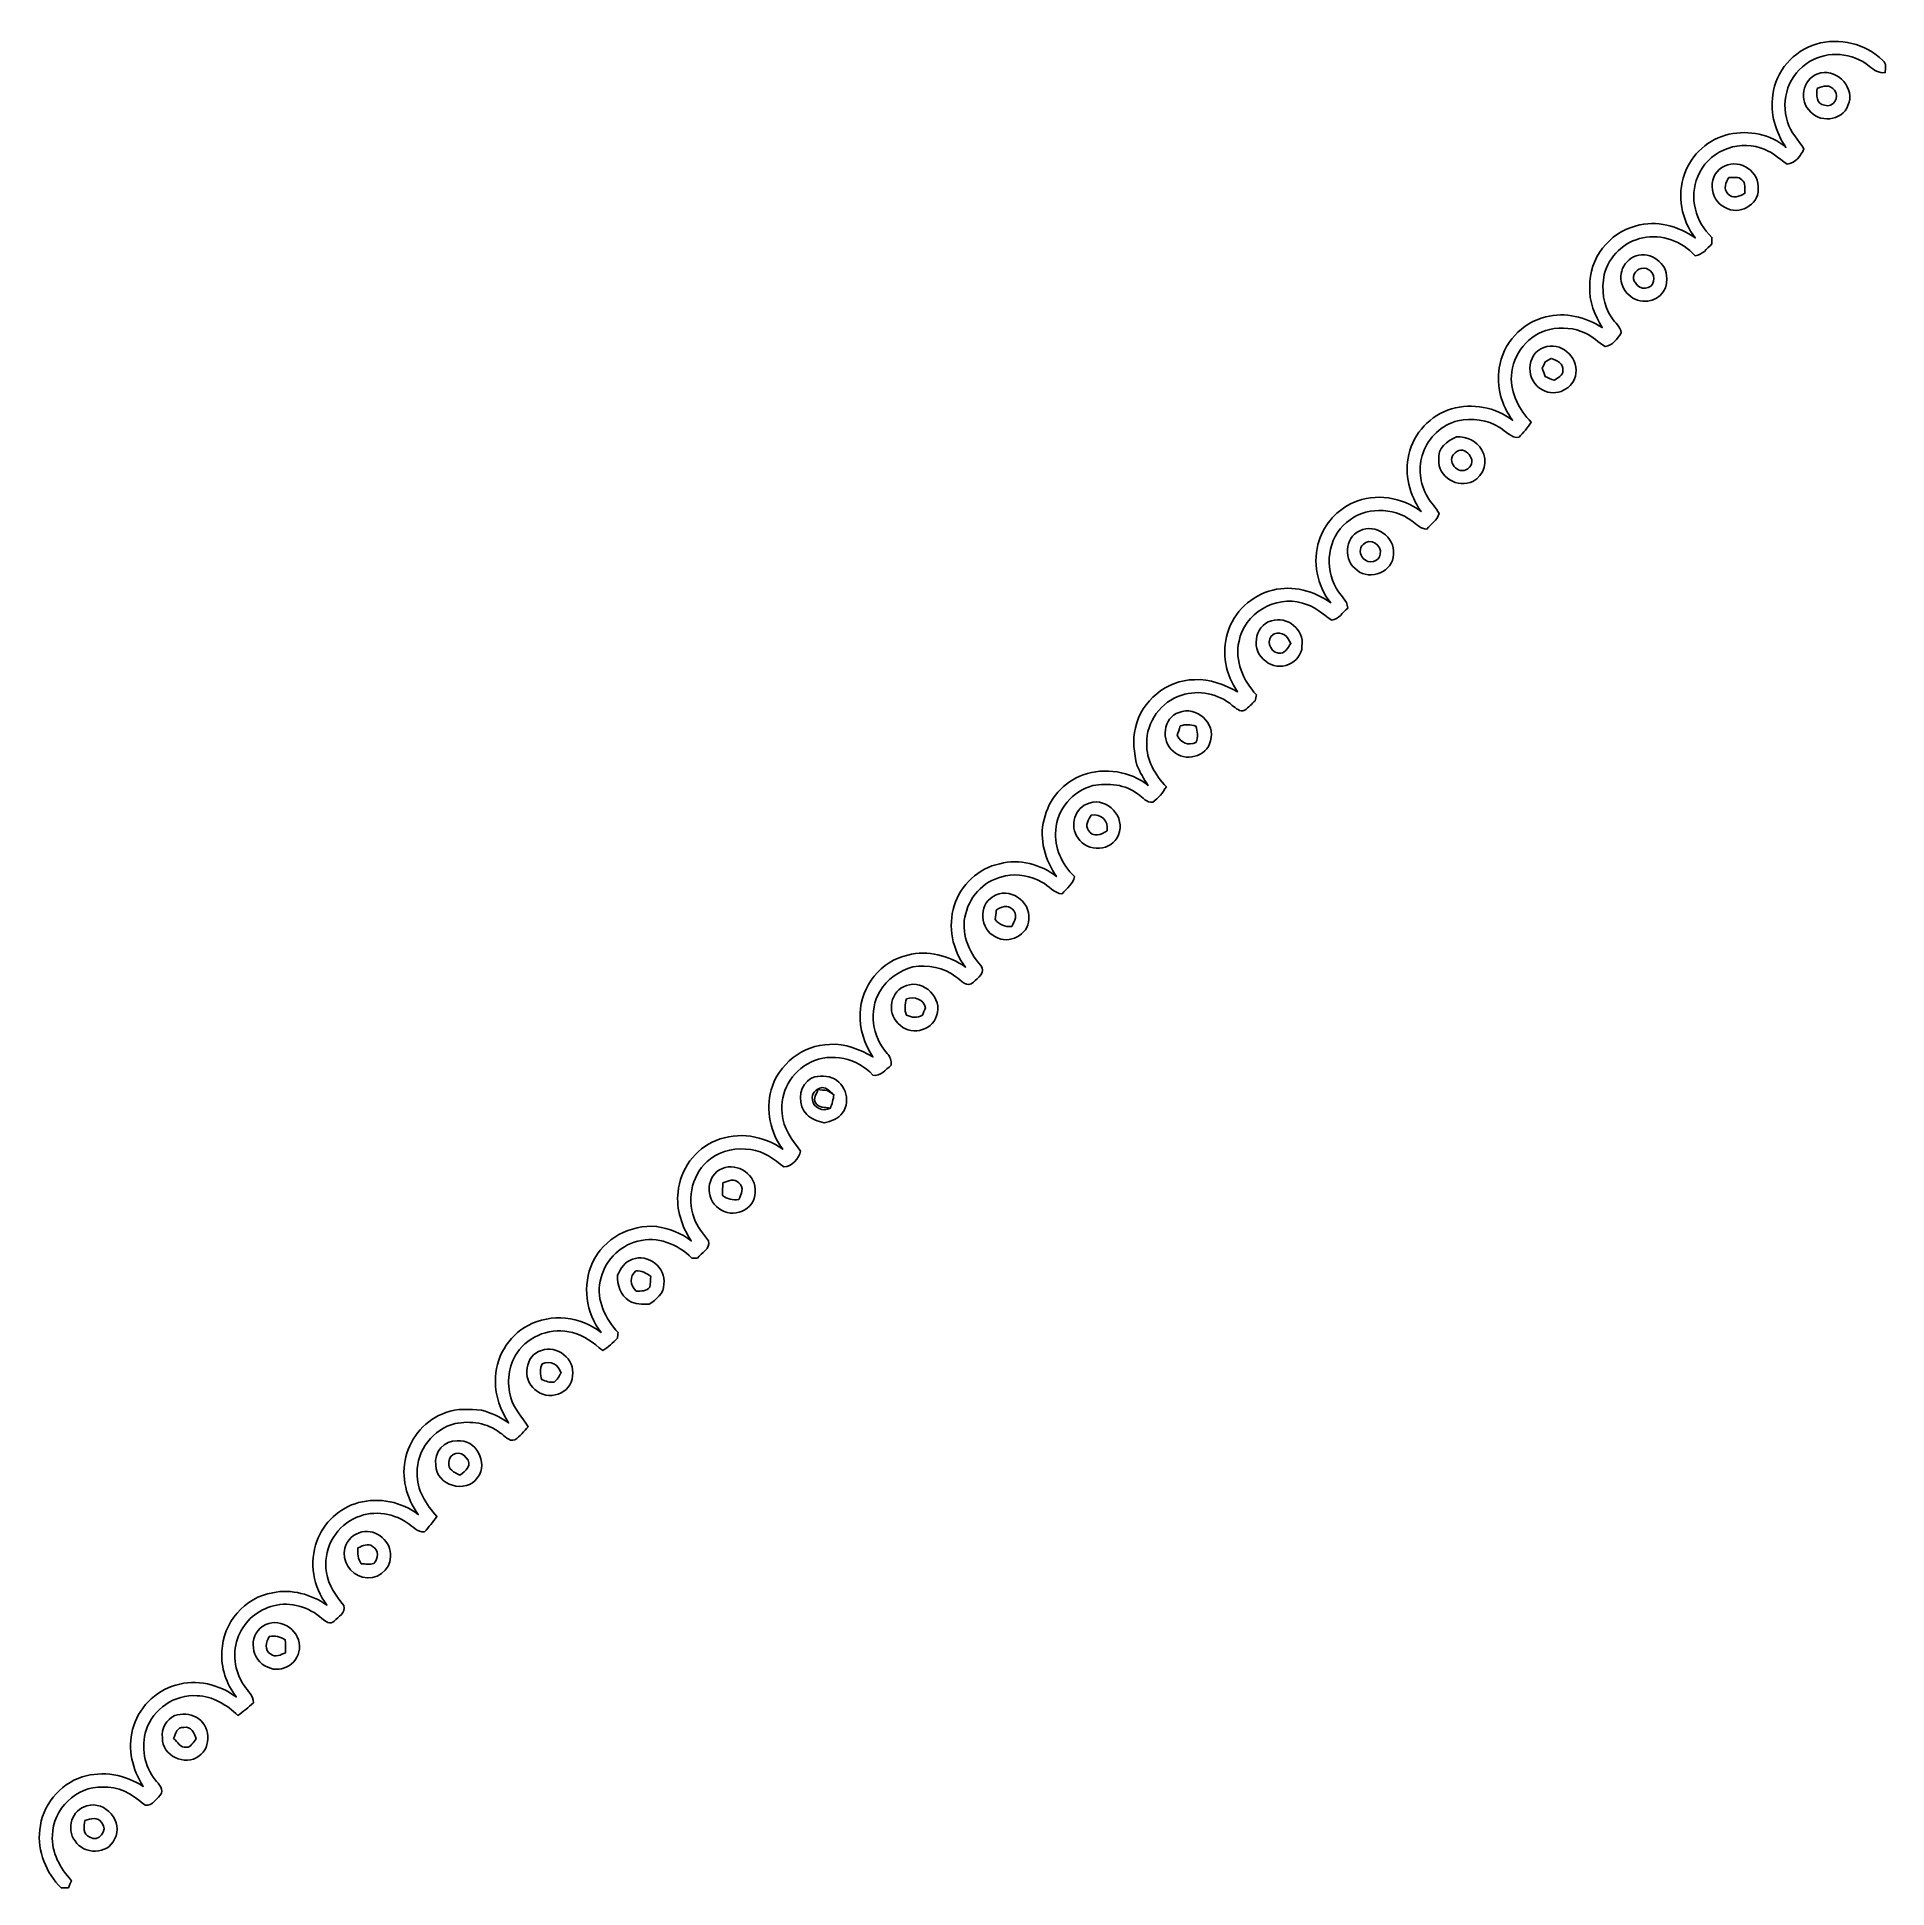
# Model space of a CAD drawing. Header units: centimetres. Extents: x -11.9 to 12.3, y -12.2 to 11.9.
import ezdxf

# ---------------------------------------------------------------- set-up
doc = ezdxf.new("R2010")
doc.units = ezdxf.units.CM
doc.header["$MEASUREMENT"] = 0
doc.layers.add('Camada 1', color=7, linetype='Continuous')

msp = doc.modelspace()

# ---------------------------------------------------------------- linework, layer by layer
at = {"layer": 'Camada 1', "color": 156}
for points, knots in [([(11.32769, 11.84557), (11.62861, 11.93905), (11.97256, 11.85015), (12.19799, 11.63143), (12.19799, 11.63143), (12.25055, 11.5958), (12.2248, 11.5263), (12.22798, 11.47445), (12.22798, 11.47445), (12.14508, 11.46492), (12.07805, 11.50619), (12.01949, 11.55946), (12.01949, 11.55946), (11.80324, 11.73479), (11.47726, 11.76408), (11.23843, 11.61768), (11.23843, 11.61768), (10.9735, 11.46457), (10.85108, 11.11743), (10.95409, 10.83027), (10.95409, 10.83027), (10.99007, 10.69445), (11.0952, 10.59568), (11.16576, 10.47891), (11.16576, 10.47891), (11.13048, 10.39354), (11.04759, 10.2817), (10.94739, 10.28099), (10.94739, 10.28099), (10.83522, 10.35861), (10.73291, 10.45738), (10.59638, 10.49055), (10.59638, 10.49055), (10.28381, 10.60132), (9.90177, 10.42882), (9.78146, 10.11907), (9.78146, 10.11907), (9.66152, 9.84849), (9.7543, 9.52005), (9.96597, 9.3225), (9.96597, 9.3225), (9.96526, 9.29428), (9.96526, 9.26605), (9.96526, 9.23783), (9.96526, 9.23783), (9.89858, 9.17821), (9.84215, 9.09072), (9.74478, 9.08402), (9.74478, 9.08402), (9.57721, 9.27135), (9.31121, 9.37119), (9.06322, 9.31686), (9.06322, 9.31686), (8.8219, 9.27135), (8.62012, 9.0752), (8.55839, 8.83884), (8.55839, 8.83884), (8.52487, 8.64658), (8.53897, 8.4335), (8.66069, 8.27263), (8.66069, 8.27263), (8.7002, 8.20772), (8.77111, 8.15728), (8.78204, 8.07825), (8.78204, 8.07825), (8.73371, 8.001), (8.66916, 7.91033), (8.57215, 7.89763), (8.57215, 7.89763), (8.48218, 7.94985), (8.41092, 8.03027), (8.31427, 8.07191), (8.31427, 8.07191), (8.17138, 8.14528), (8.00381, 8.15163), (7.84895, 8.1227), (7.84895, 8.1227), (7.57378, 8.05814), (7.3607, 7.79955), (7.348, 7.51733), (7.348, 7.51733), (7.33283, 7.28591), (7.45067, 7.07248), (7.60659, 6.9102), (7.60659, 6.9102), (7.56038, 6.83894), (7.50393, 6.77579), (7.44748, 6.713), (7.44748, 6.713), (7.34165, 6.6989), (7.27709, 6.79309), (7.19559, 6.84176), (7.19559, 6.84176), (7.03545, 6.9476), (6.83224, 6.96665), (6.64774, 6.92891), (6.64774, 6.92891), (6.44031, 6.87599), (6.26674, 6.71371), (6.19548, 6.51262), (6.19548, 6.51262), (6.12386, 6.32495), (6.15209, 6.10799), (6.25122, 5.93583), (6.25122, 5.93583), (6.29532, 5.85857), (6.36376, 5.7972), (6.40362, 5.71712), (6.40362, 5.71712), (6.38457, 5.63174), (6.29567, 5.58236), (6.24451, 5.51461), (6.24451, 5.51461), (6.16338, 5.51497), (6.10799, 5.57705), (6.04801, 5.62222), (6.04801, 5.62222), (5.8039, 5.80777), (5.42924, 5.80602), (5.1964, 5.60139), (5.1964, 5.60139), (4.94946, 5.39679), (4.90078, 5.01473), (5.06165, 4.74274), (5.06165, 4.74274), (5.1075, 4.65242), (5.21053, 4.59105), (5.21053, 4.48062), (5.21053, 4.48062), (5.14208, 4.42982), (5.0934, 4.33563), (5.00308, 4.32505), (5.00308, 4.32505), (4.88032, 4.4076), (4.76849, 4.51555), (4.61892, 4.54766), (4.61892, 4.54766), (4.26826, 4.65596), (3.85974, 4.41254), (3.79236, 4.05095), (3.79236, 4.05095), (3.73238, 3.79411), (3.84562, 3.53764), (4.01954, 3.35209), (4.01954, 3.35209), (4.01567, 3.33269), (4.00755, 3.29388), (4.00332, 3.27447), (4.00332, 3.27447), (3.95851, 3.23285), (3.91688, 3.18769), (3.86679, 3.15207), (3.86679, 3.15207), (3.80364, 3.12067), (3.75002, 3.17816), (3.70451, 3.2131), (3.70451, 3.2131), (3.52602, 3.36549), (3.26777, 3.42159), (3.04411, 3.34644), (3.04411, 3.34644), (2.77636, 3.26743), (2.57739, 2.99685), (2.58938, 2.71638), (2.58938, 2.71638), (2.57739, 2.49872), (2.69804, 2.30363), (2.84339, 2.15159), (2.84339, 2.15159), (2.79822, 2.07362), (2.74109, 2.00096), (2.66559, 1.95014), (2.66559, 1.95014), (2.58621, 1.93286), (2.53717, 2.0193), (2.47438, 2.05281), (2.47438, 2.05281), (2.30928, 2.18581), (2.08526, 2.20132), (1.88348, 2.16712), (1.88348, 2.16712), (1.62277, 2.09832), (1.41639, 1.85561), (1.39876, 1.58503), (1.39876, 1.58503), (1.37653, 1.35854), (1.4792, 1.13454), (1.64358, 0.98142), (1.64358, 0.98142), (1.63125, 0.88194), (1.54199, 0.82373), (1.48307, 0.75177), (1.48307, 0.75177), (1.37371, 0.76059), (1.30951, 0.86006), (1.21813, 0.90699), (1.21813, 0.90699), (1.07421, 0.9839), (0.90416, 1.02022), (0.74295, 0.98707), (0.74295, 0.98707), (0.49388, 0.94333), (0.28081, 0.74259), (0.22472, 0.49564), (0.22472, 0.49564), (0.15487, 0.25364), (0.25893, -0.00246), (0.42121, -0.18308), (0.42121, -0.18308), (0.49494, -0.26528), (0.37994, -0.34678), (0.3249, -0.40004), (0.3249, -0.40004), (0.24589, -0.48331), (0.16157, -0.37465), (0.0963, -0.33019), (0.0963, -0.33019), (-0.06068, -0.20284), (-0.27023, -0.17638), (-0.46496, -0.19897), (-0.46496, -0.19897), (-0.63923, -0.2533), (-0.80468, -0.35665), (-0.89464, -0.52), (-0.89464, -0.52), (-1.0481, -0.77294), (-0.99659, -1.11441), (-0.80151, -1.33032), (-0.80151, -1.33032), (-0.75635, -1.37054), (-0.74577, -1.42699), (-0.74965, -1.48519), (-0.74965, -1.48519), (-0.82267, -1.54164), (-0.8844, -1.639), (-0.98989, -1.61254), (-0.98989, -1.61254), (-1.18638, -1.39064), (-1.53105, -1.31585), (-1.79882, -1.44533), (-1.79882, -1.44533), (-2.04716, -1.56104), (-2.20661, -1.84185), (-2.1717, -2.1149), (-2.1717, -2.1149), (-2.16217, -2.30575), (-2.04435, -2.46167), (-1.93075, -2.60526), (-1.93075, -2.60526), (-1.95121, -2.69733), (-2.04681, -2.81269), (-2.14948, -2.81235), (-2.14948, -2.81235), (-2.27717, -2.71285), (-2.41158, -2.60456), (-2.5788, -2.58655), (-2.5788, -2.58655), (-2.76224, -2.56117), (-2.96016, -2.58833), (-3.10727, -2.70827), (-3.10727, -2.70827), (-3.3401, -2.88008), (-3.42582, -3.21239), (-3.32105, -3.47944), (-3.32105, -3.47944), (-3.28436, -3.59409), (-3.20075, -3.68265), (-3.13265, -3.77895), (-3.13265, -3.77895), (-3.10232, -3.8802), (-3.22791, -3.93242), (-3.278, -4.00332), (-3.278, -4.00332), (-3.30234, -4.00261), (-3.32634, -4.00227), (-3.34997, -4.0019), (-3.34997, -4.0019), (-3.53165, -3.82198), (-3.8033, -3.7084), (-4.05765, -3.78249), (-4.05765, -3.78249), (-4.30354, -3.84104), (-4.50249, -4.05482), (-4.54554, -4.30354), (-4.54554, -4.30354), (-4.60269, -4.55117), (-4.47674, -4.79636), (-4.31411, -4.97557), (-4.31411, -4.97557), (-4.31587, -4.99392), (-4.3194, -5.03096), (-4.32152, -5.0493), (-4.32152, -5.0493), (-4.38043, -5.10821), (-4.44217, -5.16466), (-4.51343, -5.20841), (-4.51343, -5.20841), (-4.63267, -5.11315), (-4.75438, -5.00909), (-4.90748, -4.97557), (-4.90748, -4.97557), (-5.17243, -4.90114), (-5.47792, -5.00839), (-5.63033, -5.23909), (-5.63033, -5.23909), (-5.75027, -5.40737), (-5.7665, -5.63068), (-5.71429, -5.82577), (-5.71429, -5.82577), (-5.67407, -5.9711), (-5.56436, -6.07871), (-5.4871, -6.20394), (-5.4871, -6.20394), (-5.54214, -6.26392), (-5.59435, -6.32777), (-5.65996, -6.3768), (-5.65996, -6.3768), (-5.74075, -6.40115), (-5.79472, -6.31966), (-5.8554, -6.28227), (-5.8554, -6.28227), (-6.01802, -6.1528), (-6.23922, -6.12281), (-6.4389, -6.16232), (-6.4389, -6.16232), (-6.72641, -6.23217), (-6.94407, -6.51121), (-6.93702, -6.80826), (-6.93702, -6.80826), (-6.94302, -7.02768), (-6.82096, -7.22066), (-6.67807, -7.37693), (-6.67807, -7.37693), (-6.72782, -7.44714), (-6.78461, -7.51204), (-6.84176, -7.5766), (-6.84176, -7.5766), (-6.9349, -7.57943), (-6.99523, -7.50393), (-7.06649, -7.45701), (-7.06649, -7.45701), (-7.26897, -7.31731), (-7.54768, -7.29085), (-7.7671, -7.40621), (-7.7671, -7.40621), (-8.02075, -7.53075), (-8.16998, -7.83061), (-8.11917, -8.10823), (-8.11917, -8.10823), (-8.09589, -8.2751), (-7.99711, -8.41269), (-7.89269, -8.53897), (-7.89269, -8.53897), (-7.86694, -8.62965), (-7.96501, -8.68644), (-8.01899, -8.74218), (-8.01899, -8.74218), (-8.06943, -8.7951), (-8.13822, -8.7436), (-8.1795, -8.70654), (-8.1795, -8.70654), (-8.34848, -8.55732), (-8.58978, -8.48254), (-8.81062, -8.5418), (-8.81062, -8.5418), (-9.01347, -8.59013), (-9.1895, -8.73972), (-9.26711, -8.93339), (-9.26711, -8.93339), (-9.35601, -9.14259), (-9.32391, -9.39482), (-9.19585, -9.58108), (-9.19585, -9.58108), (-9.14823, -9.65305), (-9.07308, -9.71444), (-9.0745, -9.80827), (-9.0745, -9.80827), (-9.13941, -9.86579), (-9.20502, -9.92292), (-9.27593, -9.97374), (-9.27593, -9.97374), (-9.42163, -9.83543), (-9.60261, -9.72007), (-9.80969, -9.71549), (-9.80969, -9.71549), (-10.09967, -9.69291), (-10.38542, -9.88835), (-10.47361, -10.16458), (-10.47361, -10.16458), (-10.541, -10.3826), (-10.5036, -10.63695), (-10.35438, -10.81369), (-10.35438, -10.81369), (-10.31346, -10.86872), (-10.22843, -10.94458), (-10.29229, -11.01407), (-10.29229, -11.01407), (-10.34873, -11.07122), (-10.4267, -11.19716), (-10.51525, -11.12378), (-10.51525, -11.12378), (-10.65988, -10.99502), (-10.84262, -10.89483), (-11.04229, -10.91035), (-11.04229, -10.91035), (-11.38449, -10.89201), (-11.6914, -11.19893), (-11.6974, -11.53688), (-11.6974, -11.53688), (-11.71363, -11.76372), (-11.59333, -11.96693), (-11.44869, -12.13026), (-11.44869, -12.13026), (-11.45857, -12.15354), (-11.47833, -12.19941), (-11.4882, -12.22233), (-11.4882, -12.22233), (-11.51995, -12.22304), (-11.55135, -12.22409), (-11.5831, -12.2255), (-11.5831, -12.2255), (-11.77959, -12.0276), (-11.89848, -11.74679), (-11.86215, -11.46598), (-11.86215, -11.46598), (-11.83463, -11.15306), (-11.60674, -10.86979), (-11.30723, -10.7763), (-11.30723, -10.7763), (-11.03982, -10.68846), (-10.74455, -10.75019), (-10.51136, -10.89907), (-10.51136, -10.89907), (-10.65636, -10.68246), (-10.71633, -10.41118), (-10.65176, -10.15612), (-10.65176, -10.15612), (-10.58156, -9.8813), (-10.35861, -9.652), (-10.0852, -9.5765), (-10.0852, -9.5765), (-9.8171, -9.49254), (-9.52076, -9.56875), (-9.29852, -9.73137), (-9.29852, -9.73137), (-9.42798, -9.56203), (-9.49995, -9.34826), (-9.48408, -9.13448), (-9.48408, -9.13448), (-9.47632, -8.76723), (-9.18632, -8.42751), (-8.82191, -8.37106), (-8.82191, -8.37106), (-8.57567, -8.31568), (-8.31991, -8.39505), (-8.11353, -8.53122), (-8.11353, -8.53122), (-8.2931, -8.29909), (-8.34918, -7.97382), (-8.24547, -7.69796), (-8.24547, -7.69796), (-8.15869, -7.45559), (-7.94879, -7.26157), (-7.70008, -7.19454), (-7.70008, -7.19454), (-7.43408, -7.12364), (-7.13951, -7.1829), (-6.92114, -7.35047), (-6.92114, -7.35047), (-7.07602, -7.13705), (-7.15256, -6.85623), (-7.08271, -6.59729), (-7.08271, -6.59729), (-7.02168, -6.33306), (-6.81848, -6.10799), (-6.56201, -6.02014), (-6.56201, -6.02014), (-6.41419, -5.96053), (-6.25193, -5.97712), (-6.09706, -5.98664), (-6.09706, -5.98664), (-5.97076, -6.02262), (-5.84904, -6.07554), (-5.7425, -6.1535), (-5.7425, -6.1535), (-5.84341, -5.98981), (-5.92067, -5.80495), (-5.91397, -5.60951), (-5.91397, -5.60951), (-5.92208, -5.31176), (-5.75098, -5.0186), (-5.4871, -4.88102), (-5.4871, -4.88102), (-5.18795, -4.71805), (-4.80094, -4.76673), (-4.53495, -4.97275), (-4.53495, -4.97275), (-4.73569, -4.71981), (-4.78189, -4.35222), (-4.64679, -4.0594), (-4.64679, -4.0594), (-4.50285, -3.74438), (-4.15042, -3.56164), (-3.81, -3.5888), (-3.81, -3.5888), (-3.64842, -3.62126), (-3.48721, -3.67205), (-3.35738, -3.77825), (-3.35738, -3.77825), (-3.4798, -3.59056), (-3.55847, -3.3662), (-3.5306, -3.13972), (-3.5306, -3.13972), (-3.50697, -2.84621), (-3.30694, -2.57703), (-3.03388, -2.46698), (-3.03388, -2.46698), (-2.74954, -2.34738), (-2.41017, -2.40312), (-2.16322, -2.58234), (-2.16322, -2.58234), (-2.32409, -2.3629), (-2.39077, -2.07115), (-2.31352, -1.80764), (-2.31352, -1.80764), (-2.22532, -1.47179), (-1.89934, -1.21603), (-1.55151, -1.21284), (-1.55151, -1.21284), (-1.34937, -1.19661), (-1.15922, -1.27811), (-0.98743, -1.37617), (-0.98743, -1.37617), (-1.09466, -1.20721), (-1.16733, -1.01141), (-1.15288, -0.80856), (-1.15288, -0.80856), (-1.14582, -0.45402), (-0.87982, -0.11888), (-0.52987, -0.04692), (-0.52987, -0.04692), (-0.27164, 0.02187), (0.00635, -0.05326), (0.22189, -0.20284), (0.22189, -0.20284), (0.04762, 0.0201), (-0.00952, 0.32773), (0.07372, 0.59796), (0.07372, 0.59796), (0.15592, 0.86924), (0.39229, 1.08691), (0.66922, 1.14652), (0.66922, 1.14652), (0.92321, 1.21143), (1.20509, 1.14158), (1.40864, 0.97861), (1.40864, 0.97861), (1.26364, 1.19345), (1.17792, 1.46614), (1.24741, 1.72295), (1.24741, 1.72295), (1.30562, 1.9872), (1.50318, 2.21721), (1.75965, 2.30681), (1.75965, 2.30681), (2.04082, 2.40736), (2.37031, 2.35408), (2.60597, 2.16958), (2.60597, 2.16958), (2.54706, 2.25107), (2.49977, 2.33961), (2.45957, 2.43099), (2.45957, 2.43099), (2.42252, 2.59115), (2.39923, 2.75907), (2.44016, 2.92099), (2.44016, 2.92099), (2.51459, 3.27271), (2.85043, 3.54541), (3.21027, 3.54858), (3.21027, 3.54858), (3.411, 3.56235), (3.60009, 3.48333), (3.77367, 3.3909), (3.77367, 3.3909), (3.61843, 3.60961), (3.56481, 3.89819), (3.64101, 4.15642), (3.64101, 4.15642), (3.72039, 4.43089), (3.95464, 4.65313), (4.23298, 4.71769), (4.23298, 4.71769), (4.49403, 4.78683), (4.77414, 4.70712), (4.98934, 4.55295), (4.98934, 4.55295), (4.80942, 4.77626), (4.74768, 5.09164), (4.83799, 5.36504), (4.83799, 5.36504), (4.90607, 5.58482), (5.07471, 5.77108), (5.28672, 5.86069), (5.28672, 5.86069), (5.57247, 5.98628), (5.92313, 5.93619), (6.16795, 5.74357), (6.16795, 5.74357), (6.02297, 5.95877), (5.94113, 6.23181), (6.00991, 6.48864), (6.00991, 6.48864), (6.07094, 6.76839), (6.2925, 7.00334), (6.5666, 7.08554), (6.5666, 7.08554), (6.83718, 7.1635), (7.1388, 7.10564), (7.36389, 6.93632), (7.36389, 6.93632), (7.21783, 7.12857), (7.1494, 7.37941), (7.18925, 7.61858), (7.18925, 7.61858), (7.23053, 7.93608), (7.48417, 8.21337), (7.79604, 8.28462), (7.79604, 8.28462), (8.04827, 8.35377), (8.31849, 8.28322), (8.53439, 8.14492), (8.53439, 8.14492), (8.43667, 8.3065), (8.35942, 8.48783), (8.3714, 8.6808), (8.3714, 8.6808), (8.35766, 9.04346), (8.62646, 9.38671), (8.97607, 9.47349), (8.97607, 9.47349), (9.24102, 9.55357), (9.52746, 9.47031), (9.74865, 9.3158), (9.74865, 9.3158), (9.56592, 9.54687), (9.50489, 9.87178), (9.6072, 10.15012), (9.6072, 10.15012), (9.6968, 10.408), (9.92433, 10.61295), (10.19245, 10.6694), (10.19245, 10.6694), (10.4468, 10.72727), (10.73114, 10.66976), (10.93152, 10.49867), (10.93152, 10.49867), (10.79675, 10.69798), (10.72198, 10.94139), (10.76006, 11.18235), (10.76006, 11.18235), (10.79641, 11.48997), (11.031, 11.75985), (11.32769, 11.84557)], [0, 0, 0, 0, 0.00598802, 0.00598802, 0.00598802, 0.00598802, 0.01197605, 0.01197605, 0.01197605, 0.01197605, 0.01796407, 0.01796407, 0.01796407, 0.01796407, 0.0239521, 0.0239521, 0.0239521, 0.0239521, 0.02994012, 0.02994012, 0.02994012, 0.02994012, 0.03592814, 0.03592814, 0.03592814, 0.03592814, 0.04191617, 0.04191617, 0.04191617, 0.04191617, 0.04790419, 0.04790419, 0.04790419, 0.04790419, 0.05389222, 0.05389222, 0.05389222, 0.05389222, 0.05988024, 0.05988024, 0.05988024, 0.05988024, 0.06586826, 0.06586826, 0.06586826, 0.06586826, 0.07185629, 0.07185629, 0.07185629, 0.07185629, 0.07784431, 0.07784431, 0.07784431, 0.07784431, 0.08383234, 0.08383234, 0.08383234, 0.08383234, 0.08982036, 0.08982036, 0.08982036, 0.08982036, 0.09580838, 0.09580838, 0.09580838, 0.09580838, 0.10179641, 0.10179641, 0.10179641, 0.10179641, 0.10778443, 0.10778443, 0.10778443, 0.10778443, 0.11377246, 0.11377246, 0.11377246, 0.11377246, 0.11976048, 0.11976048, 0.11976048, 0.11976048, 0.1257485, 0.1257485, 0.1257485, 0.1257485, 0.13173653, 0.13173653, 0.13173653, 0.13173653, 0.13772455, 0.13772455, 0.13772455, 0.13772455, 0.14371257, 0.14371257, 0.14371257, 0.14371257, 0.1497006, 0.1497006, 0.1497006, 0.1497006, 0.15568862, 0.15568862, 0.15568862, 0.15568862, 0.16167665, 0.16167665, 0.16167665, 0.16167665, 0.16766467, 0.16766467, 0.16766467, 0.16766467, 0.17365269, 0.17365269, 0.17365269, 0.17365269, 0.17964072, 0.17964072, 0.17964072, 0.17964072, 0.18562874, 0.18562874, 0.18562874, 0.18562874, 0.19161677, 0.19161677, 0.19161677, 0.19161677, 0.19760479, 0.19760479, 0.19760479, 0.19760479, 0.20359281, 0.20359281, 0.20359281, 0.20359281, 0.20958084, 0.20958084, 0.20958084, 0.20958084, 0.21556886, 0.21556886, 0.21556886, 0.21556886, 0.22155689, 0.22155689, 0.22155689, 0.22155689, 0.22754491, 0.22754491, 0.22754491, 0.22754491, 0.23353293, 0.23353293, 0.23353293, 0.23353293, 0.23952096, 0.23952096, 0.23952096, 0.23952096, 0.24550898, 0.24550898, 0.24550898, 0.24550898, 0.25149701, 0.25149701, 0.25149701, 0.25149701, 0.25748503, 0.25748503, 0.25748503, 0.25748503, 0.26347305, 0.26347305, 0.26347305, 0.26347305, 0.26946108, 0.26946108, 0.26946108, 0.26946108, 0.2754491, 0.2754491, 0.2754491, 0.2754491, 0.28143713, 0.28143713, 0.28143713, 0.28143713, 0.28742515, 0.28742515, 0.28742515, 0.28742515, 0.29341317, 0.29341317, 0.29341317, 0.29341317, 0.2994012, 0.2994012, 0.2994012, 0.2994012, 0.30538922, 0.30538922, 0.30538922, 0.30538922, 0.31137725, 0.31137725, 0.31137725, 0.31137725, 0.31736527, 0.31736527, 0.31736527, 0.31736527, 0.32335329, 0.32335329, 0.32335329, 0.32335329, 0.32934132, 0.32934132, 0.32934132, 0.32934132, 0.33532934, 0.33532934, 0.33532934, 0.33532934, 0.34131737, 0.34131737, 0.34131737, 0.34131737, 0.34730539, 0.34730539, 0.34730539, 0.34730539, 0.35329341, 0.35329341, 0.35329341, 0.35329341, 0.35928144, 0.35928144, 0.35928144, 0.35928144, 0.36526946, 0.36526946, 0.36526946, 0.36526946, 0.37125749, 0.37125749, 0.37125749, 0.37125749, 0.37724551, 0.37724551, 0.37724551, 0.37724551, 0.38323353, 0.38323353, 0.38323353, 0.38323353, 0.38922156, 0.38922156, 0.38922156, 0.38922156, 0.39520958, 0.39520958, 0.39520958, 0.39520958, 0.4011976, 0.4011976, 0.4011976, 0.4011976, 0.40718563, 0.40718563, 0.40718563, 0.40718563, 0.41317365, 0.41317365, 0.41317365, 0.41317365, 0.41916168, 0.41916168, 0.41916168, 0.41916168, 0.4251497, 0.4251497, 0.4251497, 0.4251497, 0.43113772, 0.43113772, 0.43113772, 0.43113772, 0.43712575, 0.43712575, 0.43712575, 0.43712575, 0.44311377, 0.44311377, 0.44311377, 0.44311377, 0.4491018, 0.4491018, 0.4491018, 0.4491018, 0.45508982, 0.45508982, 0.45508982, 0.45508982, 0.46107784, 0.46107784, 0.46107784, 0.46107784, 0.46706587, 0.46706587, 0.46706587, 0.46706587, 0.47305389, 0.47305389, 0.47305389, 0.47305389, 0.47904192, 0.47904192, 0.47904192, 0.47904192, 0.48502994, 0.48502994, 0.48502994, 0.48502994, 0.49101796, 0.49101796, 0.49101796, 0.49101796, 0.49700599, 0.49700599, 0.49700599, 0.49700599, 0.50299401, 0.50299401, 0.50299401, 0.50299401, 0.50898204, 0.50898204, 0.50898204, 0.50898204, 0.51497006, 0.51497006, 0.51497006, 0.51497006, 0.52095808, 0.52095808, 0.52095808, 0.52095808, 0.52694611, 0.52694611, 0.52694611, 0.52694611, 0.53293413, 0.53293413, 0.53293413, 0.53293413, 0.53892216, 0.53892216, 0.53892216, 0.53892216, 0.54491018, 0.54491018, 0.54491018, 0.54491018, 0.5508982, 0.5508982, 0.5508982, 0.5508982, 0.55688623, 0.55688623, 0.55688623, 0.55688623, 0.56287425, 0.56287425, 0.56287425, 0.56287425, 0.56886228, 0.56886228, 0.56886228, 0.56886228, 0.5748503, 0.5748503, 0.5748503, 0.5748503, 0.58083832, 0.58083832, 0.58083832, 0.58083832, 0.58682635, 0.58682635, 0.58682635, 0.58682635, 0.59281437, 0.59281437, 0.59281437, 0.59281437, 0.5988024, 0.5988024, 0.5988024, 0.5988024, 0.60479042, 0.60479042, 0.60479042, 0.60479042, 0.61077844, 0.61077844, 0.61077844, 0.61077844, 0.61676647, 0.61676647, 0.61676647, 0.61676647, 0.62275449, 0.62275449, 0.62275449, 0.62275449, 0.62874251, 0.62874251, 0.62874251, 0.62874251, 0.63473054, 0.63473054, 0.63473054, 0.63473054, 0.64071856, 0.64071856, 0.64071856, 0.64071856, 0.64670659, 0.64670659, 0.64670659, 0.64670659, 0.65269461, 0.65269461, 0.65269461, 0.65269461, 0.65868263, 0.65868263, 0.65868263, 0.65868263, 0.66467066, 0.66467066, 0.66467066, 0.66467066, 0.67065868, 0.67065868, 0.67065868, 0.67065868, 0.67664671, 0.67664671, 0.67664671, 0.67664671, 0.68263473, 0.68263473, 0.68263473, 0.68263473, 0.68862275, 0.68862275, 0.68862275, 0.68862275, 0.69461078, 0.69461078, 0.69461078, 0.69461078, 0.7005988, 0.7005988, 0.7005988, 0.7005988, 0.70658683, 0.70658683, 0.70658683, 0.70658683, 0.71257485, 0.71257485, 0.71257485, 0.71257485, 0.71856287, 0.71856287, 0.71856287, 0.71856287, 0.7245509, 0.7245509, 0.7245509, 0.7245509, 0.73053892, 0.73053892, 0.73053892, 0.73053892, 0.73652695, 0.73652695, 0.73652695, 0.73652695, 0.74251497, 0.74251497, 0.74251497, 0.74251497, 0.74850299, 0.74850299, 0.74850299, 0.74850299, 0.75449102, 0.75449102, 0.75449102, 0.75449102, 0.76047904, 0.76047904, 0.76047904, 0.76047904, 0.76646707, 0.76646707, 0.76646707, 0.76646707, 0.77245509, 0.77245509, 0.77245509, 0.77245509, 0.77844311, 0.77844311, 0.77844311, 0.77844311, 0.78443114, 0.78443114, 0.78443114, 0.78443114, 0.79041916, 0.79041916, 0.79041916, 0.79041916, 0.79640719, 0.79640719, 0.79640719, 0.79640719, 0.80239521, 0.80239521, 0.80239521, 0.80239521, 0.80838323, 0.80838323, 0.80838323, 0.80838323, 0.81437126, 0.81437126, 0.81437126, 0.81437126, 0.82035928, 0.82035928, 0.82035928, 0.82035928, 0.82634731, 0.82634731, 0.82634731, 0.82634731, 0.83233533, 0.83233533, 0.83233533, 0.83233533, 0.83832335, 0.83832335, 0.83832335, 0.83832335, 0.84431138, 0.84431138, 0.84431138, 0.84431138, 0.8502994, 0.8502994, 0.8502994, 0.8502994, 0.85628743, 0.85628743, 0.85628743, 0.85628743, 0.86227545, 0.86227545, 0.86227545, 0.86227545, 0.86826347, 0.86826347, 0.86826347, 0.86826347, 0.8742515, 0.8742515, 0.8742515, 0.8742515, 0.88023952, 0.88023952, 0.88023952, 0.88023952, 0.88622754, 0.88622754, 0.88622754, 0.88622754, 0.89221557, 0.89221557, 0.89221557, 0.89221557, 0.89820359, 0.89820359, 0.89820359, 0.89820359, 0.90419162, 0.90419162, 0.90419162, 0.90419162, 0.91017964, 0.91017964, 0.91017964, 0.91017964, 0.91616766, 0.91616766, 0.91616766, 0.91616766, 0.92215569, 0.92215569, 0.92215569, 0.92215569, 0.92814371, 0.92814371, 0.92814371, 0.92814371, 0.93413174, 0.93413174, 0.93413174, 0.93413174, 0.94011976, 0.94011976, 0.94011976, 0.94011976, 0.94610778, 0.94610778, 0.94610778, 0.94610778, 0.95209581, 0.95209581, 0.95209581, 0.95209581, 0.95808383, 0.95808383, 0.95808383, 0.95808383, 0.96407186, 0.96407186, 0.96407186, 0.96407186, 0.97005988, 0.97005988, 0.97005988, 0.97005988, 0.9760479, 0.9760479, 0.9760479, 0.9760479, 0.98203593, 0.98203593, 0.98203593, 0.98203593, 0.98802395, 0.98802395, 0.98802395, 0.98802395, 1, 1, 1, 1]), ([(11.38695, 11.47056), (11.61238, 11.52066), (11.84239, 11.26348), (11.74114, 11.04687), (11.74114, 11.04687), (11.66636, 10.83945), (11.35415, 10.80981), (11.23102, 10.98726), (11.23102, 10.98726), (11.08604, 11.14424), (11.17282, 11.43105), (11.38695, 11.47056)], [0, 0, 0, 0, 0.25, 0.25, 0.25, 0.25, 0.5, 0.5, 0.5, 0.5, 1, 1, 1, 1]), ([(11.3411, 11.26771), (11.3411, 11.26771), (11.3411, 11.26771), (11.3411, 11.26771), (11.3411, 11.26771), (11.32769, 11.18552), (11.32487, 11.05958), (11.43528, 11.04829), (11.43528, 11.04829), (11.54852, 11.00913), (11.64201, 11.15483), (11.56404, 11.24338), (11.56404, 11.24338), (11.51361, 11.32451), (11.41306, 11.30018), (11.3411, 11.26771)], [0, 0, 0, 0, 0.2, 0.2, 0.2, 0.2, 0.4, 0.4, 0.4, 0.4, 0.6, 0.6, 0.6, 0.6, 1, 1, 1, 1]), ([(10.1367, 10.2563), (10.33709, 10.35367), (10.59568, 10.17376), (10.56957, 9.9508), (10.56957, 9.9508), (10.57098, 9.7423), (10.31628, 9.60684), (10.13919, 9.71232), (10.13919, 9.71232), (9.9187, 9.80686), (9.90564, 10.16599), (10.1367, 10.2563)], [0, 0, 0, 0, 0.25, 0.25, 0.25, 0.25, 0.5, 0.5, 0.5, 0.5, 1, 1, 1, 1]), ([(10.18538, 10.10708), (10.18538, 10.10708), (10.18538, 10.10708), (10.18538, 10.10708), (10.18538, 10.10708), (10.14589, 10.04216), (10.11166, 9.95574), (10.17517, 9.89223), (10.17517, 9.89223), (10.2362, 9.82203), (10.33003, 9.8559), (10.39529, 9.89999), (10.39529, 9.89999), (10.38965, 9.95891), (10.41047, 10.03265), (10.35578, 10.07392), (10.35578, 10.07392), (10.31346, 10.12436), (10.2422, 10.10073), (10.18538, 10.10708)], [0, 0, 0, 0, 0.16666667, 0.16666667, 0.16666667, 0.16666667, 0.33333333, 0.33333333, 0.33333333, 0.33333333, 0.5, 0.5, 0.5, 0.5, 0.66666667, 0.66666667, 0.66666667, 0.66666667, 1, 1, 1, 1]), ([(8.97536, 9.08155), (9.1641, 9.14258), (9.38812, 8.98666), (9.37472, 8.78522), (9.37472, 8.78522), (9.39765, 8.61518), (9.22725, 8.46807), (9.06356, 8.48888), (9.06356, 8.48888), (8.8773, 8.50194), (8.73125, 8.70443), (8.78874, 8.884), (8.78874, 8.884), (8.80991, 8.97678), (8.88753, 9.05051), (8.97536, 9.08155)], [0, 0, 0, 0, 0.2, 0.2, 0.2, 0.2, 0.4, 0.4, 0.4, 0.4, 0.6, 0.6, 0.6, 0.6, 1, 1, 1, 1]), ([(9.04275, 8.91822), (9.04275, 8.91822), (9.04275, 8.91822), (9.04275, 8.91822), (9.04275, 8.91822), (8.95948, 8.90235), (8.90729, 8.79298), (8.97113, 8.72737), (8.97113, 8.72737), (9.01381, 8.62858), (9.19056, 8.63635), (9.2015, 8.75171), (9.2015, 8.75171), (9.23149, 8.84802), (9.1387, 8.94256), (9.04275, 8.91822)], [0, 0, 0, 0, 0.2, 0.2, 0.2, 0.2, 0.4, 0.4, 0.4, 0.4, 0.6, 0.6, 0.6, 0.6, 1, 1, 1, 1]), ([(7.77275, 7.88563), (7.98264, 7.96712), (8.22537, 7.77027), (8.18902, 7.54837), (8.18902, 7.54837), (8.17033, 7.35083), (7.9248, 7.227), (7.75582, 7.3339), (7.75582, 7.3339), (7.53073, 7.43232), (7.53321, 7.80732), (7.77275, 7.88563)], [0, 0, 0, 0, 0.25, 0.25, 0.25, 0.25, 0.5, 0.5, 0.5, 0.5, 1, 1, 1, 1]), ([(7.78827, 7.69654), (7.78827, 7.69654), (7.78827, 7.69654), (7.78827, 7.69654), (7.78827, 7.69654), (7.77875, 7.67644), (7.7604, 7.63588), (7.75122, 7.61541), (7.75122, 7.61541), (7.76323, 7.57907), (7.77558, 7.54274), (7.78827, 7.50605), (7.78827, 7.50605), (7.82708, 7.49017), (7.86623, 7.47394), (7.90575, 7.45737), (7.90575, 7.45737), (7.95019, 7.48982), (8.02286, 7.51592), (8.01899, 7.58365), (8.01899, 7.58365), (8.03485, 7.67749), (7.9382, 7.71947), (7.86659, 7.74312), (7.86659, 7.74312), (7.84684, 7.73148), (7.80767, 7.70819), (7.78827, 7.69654)], [0, 0, 0, 0, 0.125, 0.125, 0.125, 0.125, 0.25, 0.25, 0.25, 0.25, 0.375, 0.375, 0.375, 0.375, 0.5, 0.5, 0.5, 0.5, 0.625, 0.625, 0.625, 0.625, 0.75, 0.75, 0.75, 0.75, 1, 1, 1, 1]), ([(6.39974, 6.41985), (6.38245, 6.56731), (6.50733, 6.67208), (6.63222, 6.719), (6.63222, 6.719), (6.76134, 6.72146), (6.90174, 6.66784), (6.9617, 6.54578), (6.9617, 6.54578), (7.04849, 6.4082), (6.99028, 6.20994), (6.84459, 6.13833), (6.84459, 6.13833), (6.65091, 6.03885), (6.3842, 6.1976), (6.39974, 6.41985)], [0, 0, 0, 0, 0.2, 0.2, 0.2, 0.2, 0.4, 0.4, 0.4, 0.4, 0.6, 0.6, 0.6, 0.6, 1, 1, 1, 1]), ([(6.61175, 6.51087), (6.61175, 6.51087), (6.61175, 6.51087), (6.61175, 6.51087), (6.61175, 6.51087), (6.48757, 6.41032), (6.64951, 6.20923), (6.77932, 6.30344), (6.77932, 6.30344), (6.92572, 6.39692), (6.73381, 6.63434), (6.61175, 6.51087)], [0, 0, 0, 0, 0.25, 0.25, 0.25, 0.25, 0.5, 0.5, 0.5, 0.5, 1, 1, 1, 1]), ([(5.36857, 5.49275), (5.57142, 5.59469), (5.83459, 5.41443), (5.80743, 5.18759), (5.80743, 5.18759), (5.80884, 4.95618), (5.50438, 4.83517), (5.33293, 4.9784), (5.33293, 4.9784), (5.1562, 5.09763), (5.16536, 5.40597), (5.36857, 5.49275)], [0, 0, 0, 0, 0.25, 0.25, 0.25, 0.25, 0.5, 0.5, 0.5, 0.5, 1, 1, 1, 1]), ([(5.41406, 5.31495), (5.41406, 5.31495), (5.41406, 5.31495), (5.41406, 5.31495), (5.41406, 5.31495), (5.35834, 5.2719), (5.36397, 5.17735), (5.41443, 5.13115), (5.41443, 5.13115), (5.47722, 5.05529), (5.62821, 5.08316), (5.63633, 5.18971), (5.63633, 5.18971), (5.66596, 5.30684), (5.49697, 5.40843), (5.41406, 5.31495)], [0, 0, 0, 0, 0.2, 0.2, 0.2, 0.2, 0.4, 0.4, 0.4, 0.4, 0.6, 0.6, 0.6, 0.6, 1, 1, 1, 1]), ([(4.21604, 4.31658), (4.41888, 4.38714), (4.6496, 4.19981), (4.61432, 3.98604), (4.61432, 3.98604), (4.6101, 3.76061), (4.30776, 3.64243), (4.14197, 3.78882), (4.14197, 3.78882), (3.94652, 3.91583), (3.98285, 4.25662), (4.21604, 4.31658)], [0, 0, 0, 0, 0.25, 0.25, 0.25, 0.25, 0.5, 0.5, 0.5, 0.5, 1, 1, 1, 1]), ([(4.24921, 4.14689), (4.24921, 4.14689), (4.24921, 4.14689), (4.24921, 4.14689), (4.24921, 4.14689), (4.13278, 4.08515), (4.18889, 3.91478), (4.30564, 3.89466), (4.30564, 3.89466), (4.39067, 3.88055), (4.42665, 3.96487), (4.46899, 4.02059), (4.46899, 4.02059), (4.43018, 4.10879), (4.35468, 4.19099), (4.24921, 4.14689)], [0, 0, 0, 0, 0.2, 0.2, 0.2, 0.2, 0.4, 0.4, 0.4, 0.4, 0.6, 0.6, 0.6, 0.6, 1, 1, 1, 1]), ([(3.00918, 3.12242), (3.23391, 3.20993), (3.49355, 2.98097), (3.42053, 2.7492), (3.42053, 2.7492), (3.37361, 2.53858), (3.08186, 2.46979), (2.93193, 2.61549), (2.93193, 2.61549), (2.76754, 2.74849), (2.8, 3.05364), (3.00918, 3.12242)], [0, 0, 0, 0, 0.25, 0.25, 0.25, 0.25, 0.5, 0.5, 0.5, 0.5, 1, 1, 1, 1]), ([(3.02506, 2.94464), (3.02506, 2.94464), (3.02506, 2.94464), (3.02506, 2.94464), (3.02506, 2.94464), (3.01166, 2.903), (2.9979, 2.86103), (2.98379, 2.81939), (2.98379, 2.81939), (3.03388, 2.72379), (3.12878, 2.68498), (3.22896, 2.73015), (3.22896, 2.73015), (3.26284, 2.79964), (3.25296, 2.87372), (3.2265, 2.94393), (3.2265, 2.94393), (3.15982, 2.9605), (3.09068, 2.97039), (3.02506, 2.94464)], [0, 0, 0, 0, 0.16666667, 0.16666667, 0.16666667, 0.16666667, 0.33333333, 0.33333333, 0.33333333, 0.33333333, 0.5, 0.5, 0.5, 0.5, 0.66666667, 0.66666667, 0.66666667, 0.66666667, 1, 1, 1, 1]), ([(1.83797, 1.93745), (2.07362, 2.01894), (2.31916, 1.74978), (2.21721, 1.52259), (2.21721, 1.52259), (2.13888, 1.30598), (1.80869, 1.29117), (1.69192, 1.48096), (1.69192, 1.48096), (1.57127, 1.633), (1.64711, 1.88806), (1.83797, 1.93745)], [0, 0, 0, 0, 0.25, 0.25, 0.25, 0.25, 0.5, 0.5, 0.5, 0.5, 1, 1, 1, 1]), ([(1.82703, 1.58114), (1.82703, 1.58114), (1.82703, 1.58114), (1.82703, 1.58114), (1.82703, 1.58114), (1.87888, 1.48802), (2.00235, 1.51977), (2.06974, 1.57692), (2.06974, 1.57692), (2.09303, 1.70285), (1.99073, 1.80481), (1.86336, 1.78152), (1.86336, 1.78152), (1.82527, 1.72332), (1.77694, 1.64889), (1.82703, 1.58114)], [0, 0, 0, 0, 0.2, 0.2, 0.2, 0.2, 0.4, 0.4, 0.4, 0.4, 0.6, 0.6, 0.6, 0.6, 1, 1, 1, 1]), ([(0.58173, 0.71754), (0.78317, 0.85336), (1.0795, 0.6604), (1.04668, 0.42298), (1.04668, 0.42298), (1.04598, 0.21519), (0.78598, 0.08714), (0.61277, 0.19156), (0.61277, 0.19156), (0.41205, 0.28504), (0.38311, 0.60537), (0.58173, 0.71754)], [0, 0, 0, 0, 0.25, 0.25, 0.25, 0.25, 0.5, 0.5, 0.5, 0.5, 1, 1, 1, 1]), ([(0.62335, 0.5401), (0.62335, 0.5401), (0.62335, 0.5401), (0.62335, 0.5401), (0.62335, 0.5401), (0.61948, 0.50024), (0.61524, 0.46036), (0.61066, 0.42016), (0.61066, 0.42016), (0.65792, 0.34395), (0.73871, 0.31996), (0.82479, 0.32702), (0.82479, 0.32702), (0.86747, 0.39404), (0.9084, 0.4886), (0.83397, 0.55104), (0.83397, 0.55104), (0.77364, 0.6177), (0.68579, 0.58208), (0.62335, 0.5401)], [0, 0, 0, 0, 0.16666667, 0.16666667, 0.16666667, 0.16666667, 0.33333333, 0.33333333, 0.33333333, 0.33333333, 0.5, 0.5, 0.5, 0.5, 0.66666667, 0.66666667, 0.66666667, 0.66666667, 1, 1, 1, 1]), ([(-0.55033, -0.44484), (-0.32137, -0.36054), (-0.0716, -0.60995), (-0.15592, -0.83819), (-0.15592, -0.83819), (-0.21766, -1.04668), (-0.51717, -1.10455), (-0.6558, -0.93873), (-0.6558, -0.93873), (-0.81455, -0.79657), (-0.756, -0.50658), (-0.55033, -0.44484)], [0, 0, 0, 0, 0.25, 0.25, 0.25, 0.25, 0.5, 0.5, 0.5, 0.5, 1, 1, 1, 1]), ([(-0.54785, -0.61877), (-0.54785, -0.61877), (-0.54785, -0.61877), (-0.54785, -0.61877), (-0.54785, -0.61877), (-0.57114, -0.68862), (-0.57784, -0.76129), (-0.54926, -0.83078), (-0.54926, -0.83078), (-0.47978, -0.85936), (-0.4064, -0.87488), (-0.33972, -0.83043), (-0.33972, -0.83043), (-0.32985, -0.8068), (-0.31043, -0.75988), (-0.30056, -0.73625), (-0.30056, -0.73625), (-0.32702, -0.6177), (-0.44238, -0.58384), (-0.54785, -0.61877)], [0, 0, 0, 0, 0.16666667, 0.16666667, 0.16666667, 0.16666667, 0.33333333, 0.33333333, 0.33333333, 0.33333333, 0.5, 0.5, 0.5, 0.5, 0.66666667, 0.66666667, 0.66666667, 0.66666667, 1, 1, 1, 1]), ([(-1.83973, -1.69157), (-1.76812, -1.61466), (-1.65311, -1.62453), (-1.55787, -1.63617), (-1.55787, -1.63617), (-1.36384, -1.68063), (-1.2573, -1.94556), (-1.38535, -2.10538), (-1.38535, -2.10538), (-1.43651, -2.18792), (-1.53492, -2.21192), (-1.62207, -2.2366), (-1.62207, -2.2366), (-1.7018, -2.21085), (-1.7921, -2.19392), (-1.84925, -2.12689), (-1.84925, -2.12689), (-1.96356, -2.01329), (-1.96497, -1.79811), (-1.83973, -1.69157)], [0, 0, 0, 0, 0.16666667, 0.16666667, 0.16666667, 0.16666667, 0.33333333, 0.33333333, 0.33333333, 0.33333333, 0.5, 0.5, 0.5, 0.5, 0.66666667, 0.66666667, 0.66666667, 0.66666667, 1, 1, 1, 1]), ([(-1.77765, -1.93569), (-1.77765, -1.93569), (-1.77765, -1.93569), (-1.77765, -1.93569), (-1.77765, -1.93569), (-1.76106, -2.04505), (-1.63759, -2.09408), (-1.54235, -2.04681), (-1.54235, -2.04681), (-1.52011, -1.98966), (-1.50283, -1.93111), (-1.49647, -1.87006), (-1.49647, -1.87006), (-1.54374, -1.83268), (-1.58574, -1.77658), (-1.65135, -1.77587), (-1.65135, -1.77587), (-1.72402, -1.79175), (-1.79599, -1.8542), (-1.77765, -1.93569)], [0, 0, 0, 0, 0.16666667, 0.16666667, 0.16666667, 0.16666667, 0.33333333, 0.33333333, 0.33333333, 0.33333333, 0.5, 0.5, 0.5, 0.5, 0.66666667, 0.66666667, 0.66666667, 0.66666667, 1, 1, 1, 1]), ([(-2.95239, -2.83279), (-2.75201, -2.74672), (-2.50155, -2.92135), (-2.52448, -3.14113), (-2.52448, -3.14113), (-2.51848, -3.37397), (-2.82821, -3.4999), (-2.99861, -3.35314), (-2.99861, -3.35314), (-3.18135, -3.23108), (-3.16512, -2.91358), (-2.95239, -2.83279)], [0, 0, 0, 0, 0.25, 0.25, 0.25, 0.25, 0.5, 0.5, 0.5, 0.5, 1, 1, 1, 1]), ([(-2.94569, -3.02083), (-2.94569, -3.02083), (-2.94569, -3.02083), (-2.94569, -3.02083), (-2.94569, -3.02083), (-2.94815, -3.07516), (-2.94957, -3.13019), (-2.94957, -3.18523), (-2.94957, -3.18523), (-2.88783, -3.23144), (-2.81515, -3.24838), (-2.73861, -3.23708), (-2.73861, -3.23708), (-2.70581, -3.17217), (-2.66135, -3.07552), (-2.73649, -3.02119), (-2.73649, -3.02119), (-2.79293, -2.9538), (-2.88008, -2.99507), (-2.94569, -3.02083)], [0, 0, 0, 0, 0.16666667, 0.16666667, 0.16666667, 0.16666667, 0.33333333, 0.33333333, 0.33333333, 0.33333333, 0.5, 0.5, 0.5, 0.5, 0.66666667, 0.66666667, 0.66666667, 0.66666667, 1, 1, 1, 1]), ([(-4.32223, -4.22451), (-4.27743, -4.14019), (-4.22592, -4.046), (-4.12644, -4.01813), (-4.12644, -4.01813), (-3.9236, -3.93805), (-3.68547, -4.12679), (-3.71615, -4.34233), (-3.71615, -4.34233), (-3.71122, -4.46439), (-3.81669, -4.54235), (-3.9063, -4.60409), (-3.9063, -4.60409), (-3.9952, -4.60199), (-4.09222, -4.61256), (-4.16913, -4.55894), (-4.16913, -4.55894), (-4.28625, -4.49262), (-4.32223, -4.34974), (-4.32223, -4.22451)], [0, 0, 0, 0, 0.16666667, 0.16666667, 0.16666667, 0.16666667, 0.33333333, 0.33333333, 0.33333333, 0.33333333, 0.5, 0.5, 0.5, 0.5, 0.66666667, 0.66666667, 0.66666667, 0.66666667, 1, 1, 1, 1]), ([(-4.08023, -4.17018), (-4.08023, -4.17018), (-4.08023, -4.17018), (-4.08023, -4.17018), (-4.08023, -4.17018), (-4.17194, -4.2432), (-4.15466, -4.35715), (-4.07704, -4.43335), (-4.07704, -4.43335), (-4.01425, -4.42982), (-3.93946, -4.44005), (-3.89854, -4.37973), (-3.89854, -4.37973), (-3.89042, -4.33351), (-3.89008, -4.28659), (-3.88725, -4.24074), (-3.88725, -4.24074), (-3.94334, -4.19664), (-4.00755, -4.1656), (-4.08023, -4.17018)], [0, 0, 0, 0, 0.16666667, 0.16666667, 0.16666667, 0.16666667, 0.33333333, 0.33333333, 0.33333333, 0.33333333, 0.5, 0.5, 0.5, 0.5, 0.66666667, 0.66666667, 0.66666667, 0.66666667, 1, 1, 1, 1]), ([(-5.31424, -5.207), (-5.11069, -5.13257), (-4.87045, -5.32165), (-4.90855, -5.53931), (-4.90855, -5.53931), (-4.91137, -5.77461), (-5.24191, -5.87903), (-5.3982, -5.71675), (-5.3982, -5.71675), (-5.57176, -5.58446), (-5.52767, -5.2712), (-5.31424, -5.207)], [0, 0, 0, 0, 0.25, 0.25, 0.25, 0.25, 0.5, 0.5, 0.5, 0.5, 1, 1, 1, 1]), ([(-5.30577, -5.38056), (-5.30577, -5.38056), (-5.30577, -5.38056), (-5.30577, -5.38056), (-5.30577, -5.38056), (-5.33047, -5.449), (-5.33646, -5.52202), (-5.30825, -5.59118), (-5.30825, -5.59118), (-5.25638, -5.60492), (-5.20381, -5.63279), (-5.14809, -5.62044), (-5.14809, -5.62044), (-5.10575, -5.59293), (-5.08423, -5.54496), (-5.05777, -5.50403), (-5.05777, -5.50403), (-5.08669, -5.38797), (-5.19677, -5.3361), (-5.30577, -5.38056)], [0, 0, 0, 0, 0.16666667, 0.16666667, 0.16666667, 0.16666667, 0.33333333, 0.33333333, 0.33333333, 0.33333333, 0.5, 0.5, 0.5, 0.5, 0.66666667, 0.66666667, 0.66666667, 0.66666667, 1, 1, 1, 1]), ([(-6.41456, -6.38915), (-6.17007, -6.35881), (-6.00109, -6.67526), (-6.14749, -6.86717), (-6.14749, -6.86717), (-6.29214, -7.08695), (-6.695, -6.96982), (-6.69254, -6.70348), (-6.69254, -6.70348), (-6.72394, -6.54049), (-6.58142, -6.37433), (-6.41456, -6.38915)], [0, 0, 0, 0, 0.25, 0.25, 0.25, 0.25, 0.5, 0.5, 0.5, 0.5, 1, 1, 1, 1]), ([(-6.52251, -6.66574), (-6.52251, -6.66574), (-6.52251, -6.66574), (-6.52251, -6.66574), (-6.52251, -6.66574), (-6.53979, -6.75852), (-6.44947, -6.80225), (-6.38069, -6.83472), (-6.38069, -6.83472), (-6.29884, -6.79202), (-6.20959, -6.695), (-6.29603, -6.60964), (-6.29603, -6.60964), (-6.35387, -6.50699), (-6.52426, -6.54578), (-6.52251, -6.66574)], [0, 0, 0, 0, 0.2, 0.2, 0.2, 0.2, 0.4, 0.4, 0.4, 0.4, 0.6, 0.6, 0.6, 0.6, 1, 1, 1, 1]), ([(-7.65632, -7.57555), (-7.46653, -7.53604), (-7.26687, -7.70573), (-7.28345, -7.90151), (-7.28345, -7.90151), (-7.28274, -8.08073), (-7.4803, -8.22077), (-7.65033, -8.1668), (-7.65033, -8.1668), (-7.81156, -8.1294), (-7.92303, -7.95126), (-7.87964, -7.79003), (-7.87964, -7.79003), (-7.85388, -7.68278), (-7.76252, -7.59989), (-7.65632, -7.57555)], [0, 0, 0, 0, 0.2, 0.2, 0.2, 0.2, 0.4, 0.4, 0.4, 0.4, 0.6, 0.6, 0.6, 0.6, 1, 1, 1, 1]), ([(-7.7089, -7.78298), (-7.7089, -7.78298), (-7.7089, -7.78298), (-7.7089, -7.78298), (-7.7089, -7.78298), (-7.71842, -7.85707), (-7.70714, -7.92902), (-7.6655, -7.99253), (-7.6655, -7.99253), (-7.61152, -7.99465), (-7.55543, -8.007), (-7.50252, -7.98759), (-7.50252, -7.98759), (-7.43549, -7.93043), (-7.43725, -7.80908), (-7.51804, -7.76534), (-7.51804, -7.76534), (-7.57765, -7.71806), (-7.64892, -7.76252), (-7.7089, -7.78298)], [0, 0, 0, 0, 0.16666667, 0.16666667, 0.16666667, 0.16666667, 0.33333333, 0.33333333, 0.33333333, 0.33333333, 0.5, 0.5, 0.5, 0.5, 0.66666667, 0.66666667, 0.66666667, 0.66666667, 1, 1, 1, 1]), ([(-8.94891, -8.8085), (-8.75594, -8.67798), (-8.47372, -8.83884), (-8.47407, -9.06744), (-8.47407, -9.06744), (-8.45608, -9.27522), (-8.7009, -9.43997), (-8.88646, -9.34225), (-8.88646, -9.34225), (-9.10272, -9.26287), (-9.15069, -8.93197), (-8.94891, -8.8085)], [0, 0, 0, 0, 0.25, 0.25, 0.25, 0.25, 0.5, 0.5, 0.5, 0.5, 1, 1, 1, 1]), ([(-8.86636, -8.94257), (-8.86636, -8.94257), (-8.86636, -8.94257), (-8.86636, -8.94257), (-8.86636, -8.94257), (-8.90763, -9.01347), (-8.9355, -9.12071), (-8.84837, -9.17187), (-8.84837, -9.17187), (-8.78769, -9.22231), (-8.71537, -9.17963), (-8.65434, -9.15387), (-8.65434, -9.15387), (-8.65505, -9.09742), (-8.65611, -9.04098), (-8.65857, -8.98525), (-8.65857, -8.98525), (-8.72137, -8.94326), (-8.79298, -8.93163), (-8.86636, -8.94257)], [0, 0, 0, 0, 0.16666667, 0.16666667, 0.16666667, 0.16666667, 0.33333333, 0.33333333, 0.33333333, 0.33333333, 0.5, 0.5, 0.5, 0.5, 0.66666667, 0.66666667, 0.66666667, 0.66666667, 1, 1, 1, 1]), ([(-10.10002, -9.97408), (-10.00901, -9.94833), (-9.90247, -9.94621), (-9.81922, -9.99737), (-9.81922, -9.99737), (-9.63859, -10.09015), (-9.61248, -10.38965), (-9.78464, -10.50361), (-9.78464, -10.50361), (-9.96314, -10.64048), (-10.27041, -10.49867), (-10.26125, -10.26724), (-10.26125, -10.26724), (-10.28206, -10.14377), (-10.20867, -10.0277), (-10.10002, -9.97408)], [0, 0, 0, 0, 0.2, 0.2, 0.2, 0.2, 0.4, 0.4, 0.4, 0.4, 0.6, 0.6, 0.6, 0.6, 1, 1, 1, 1]), ([(-10.11519, -10.27394), (-10.11519, -10.27394), (-10.11519, -10.27394), (-10.11519, -10.27394), (-10.11519, -10.27394), (-10.06581, -10.31558), (-10.027, -10.40165), (-9.94974, -10.38613), (-9.94974, -10.38613), (-9.88377, -10.39354), (-9.86119, -10.31592), (-9.81957, -10.27994), (-9.81957, -10.27994), (-9.84497, -10.20692), (-9.88624, -10.1092), (-9.9829, -10.1293), (-9.9829, -10.1293), (-10.07039, -10.12119), (-10.09015, -10.21115), (-10.11519, -10.27394)], [0, 0, 0, 0, 0.16666667, 0.16666667, 0.16666667, 0.16666667, 0.33333333, 0.33333333, 0.33333333, 0.33333333, 0.5, 0.5, 0.5, 0.5, 0.66666667, 0.66666667, 0.66666667, 0.66666667, 1, 1, 1, 1]), ([(-11.24761, -11.15342), (-11.0049, -11.07968), (-10.76501, -11.36368), (-10.88531, -11.58909), (-10.88531, -11.58909), (-10.97492, -11.79159), (-11.28888, -11.79371), (-11.40142, -11.61204), (-11.40142, -11.61204), (-11.52243, -11.4568), (-11.4427, -11.19857), (-11.24761, -11.15342)], [0, 0, 0, 0, 0.25, 0.25, 0.25, 0.25, 0.5, 0.5, 0.5, 0.5, 1, 1, 1, 1]), ([(-11.2723, -11.34604), (-11.2723, -11.34604), (-11.2723, -11.34604), (-11.2723, -11.34604), (-11.2723, -11.34604), (-11.28888, -11.42293), (-11.30053, -11.52771), (-11.20951, -11.56299), (-11.20951, -11.56299), (-11.09556, -11.6346), (-10.96362, -11.47197), (-11.05323, -11.37355), (-11.05323, -11.37355), (-11.10297, -11.29242), (-11.19893, -11.31922), (-11.2723, -11.34604)], [0, 0, 0, 0, 0.2, 0.2, 0.2, 0.2, 0.4, 0.4, 0.4, 0.4, 0.6, 0.6, 0.6, 0.6, 1, 1, 1, 1])]:
    msp.add_open_spline(points, degree=3, knots=knots, dxfattribs=at)
at = {"layer": 'Camada 1', "color": 7}
for points, knots in [([(11.3411, 11.26771), (11.41306, 11.30018), (11.51361, 11.32451), (11.56404, 11.24338), (11.56404, 11.24338), (11.64201, 11.15483), (11.54852, 11.00913), (11.43528, 11.04829), (11.43528, 11.04829), (11.32487, 11.05958), (11.32769, 11.18552), (11.3411, 11.26771)], [0, 0, 0, 0, 0.25, 0.25, 0.25, 0.25, 0.5, 0.5, 0.5, 0.5, 1, 1, 1, 1]), ([(10.18538, 10.10708), (10.2422, 10.10073), (10.31346, 10.12436), (10.35578, 10.07392), (10.35578, 10.07392), (10.41047, 10.03265), (10.38965, 9.95891), (10.39529, 9.89999), (10.39529, 9.89999), (10.33003, 9.8559), (10.2362, 9.82203), (10.17517, 9.89223), (10.17517, 9.89223), (10.11166, 9.95574), (10.14589, 10.04216), (10.18538, 10.10708)], [0, 0, 0, 0, 0.2, 0.2, 0.2, 0.2, 0.4, 0.4, 0.4, 0.4, 0.6, 0.6, 0.6, 0.6, 1, 1, 1, 1]), ([(9.04275, 8.91822), (9.1387, 8.94256), (9.23149, 8.84802), (9.2015, 8.75171), (9.2015, 8.75171), (9.19056, 8.63635), (9.01381, 8.62858), (8.97113, 8.72737), (8.97113, 8.72737), (8.90729, 8.79298), (8.95948, 8.90235), (9.04275, 8.91822)], [0, 0, 0, 0, 0.25, 0.25, 0.25, 0.25, 0.5, 0.5, 0.5, 0.5, 1, 1, 1, 1]), ([(7.78827, 7.69654), (7.80767, 7.70819), (7.84684, 7.73148), (7.86659, 7.74312), (7.86659, 7.74312), (7.9382, 7.71947), (8.03485, 7.67749), (8.01899, 7.58365), (8.01899, 7.58365), (8.02286, 7.51592), (7.95019, 7.48982), (7.90575, 7.45737), (7.90575, 7.45737), (7.86623, 7.47394), (7.82708, 7.49017), (7.78827, 7.50605), (7.78827, 7.50605), (7.77558, 7.54274), (7.76323, 7.57907), (7.75122, 7.61541), (7.75122, 7.61541), (7.7604, 7.63588), (7.77875, 7.67644), (7.78827, 7.69654)], [0, 0, 0, 0, 0.14285714, 0.14285714, 0.14285714, 0.14285714, 0.28571429, 0.28571429, 0.28571429, 0.28571429, 0.42857143, 0.42857143, 0.42857143, 0.42857143, 0.57142857, 0.57142857, 0.57142857, 0.57142857, 0.71428571, 0.71428571, 0.71428571, 0.71428571, 1, 1, 1, 1]), ([(6.61175, 6.51087), (6.73381, 6.63434), (6.92572, 6.39692), (6.77932, 6.30344), (6.77932, 6.30344), (6.64951, 6.20923), (6.48757, 6.41032), (6.61175, 6.51087)], [0, 0, 0, 0, 0.33333333, 0.33333333, 0.33333333, 0.33333333, 1, 1, 1, 1]), ([(5.41406, 5.31495), (5.49697, 5.40843), (5.66596, 5.30684), (5.63633, 5.18971), (5.63633, 5.18971), (5.62821, 5.08316), (5.47722, 5.05529), (5.41443, 5.13115), (5.41443, 5.13115), (5.36397, 5.17735), (5.35834, 5.2719), (5.41406, 5.31495)], [0, 0, 0, 0, 0.25, 0.25, 0.25, 0.25, 0.5, 0.5, 0.5, 0.5, 1, 1, 1, 1]), ([(4.24921, 4.14689), (4.35468, 4.19099), (4.43018, 4.10879), (4.46899, 4.02059), (4.46899, 4.02059), (4.42665, 3.96487), (4.39067, 3.88055), (4.30564, 3.89466), (4.30564, 3.89466), (4.18889, 3.91478), (4.13278, 4.08515), (4.24921, 4.14689)], [0, 0, 0, 0, 0.25, 0.25, 0.25, 0.25, 0.5, 0.5, 0.5, 0.5, 1, 1, 1, 1]), ([(3.02506, 2.94464), (3.09068, 2.97039), (3.15982, 2.9605), (3.2265, 2.94393), (3.2265, 2.94393), (3.25296, 2.87372), (3.26284, 2.79964), (3.22896, 2.73015), (3.22896, 2.73015), (3.12878, 2.68498), (3.03388, 2.72379), (2.98379, 2.81939), (2.98379, 2.81939), (2.9979, 2.86103), (3.01166, 2.903), (3.02506, 2.94464)], [0, 0, 0, 0, 0.2, 0.2, 0.2, 0.2, 0.4, 0.4, 0.4, 0.4, 0.6, 0.6, 0.6, 0.6, 1, 1, 1, 1]), ([(1.82703, 1.58114), (1.77694, 1.64889), (1.82527, 1.72332), (1.86336, 1.78152), (1.86336, 1.78152), (1.99073, 1.80481), (2.09303, 1.70285), (2.06974, 1.57692), (2.06974, 1.57692), (2.00235, 1.51977), (1.87888, 1.48802), (1.82703, 1.58114)], [0, 0, 0, 0, 0.25, 0.25, 0.25, 0.25, 0.5, 0.5, 0.5, 0.5, 1, 1, 1, 1]), ([(0.62335, 0.5401), (0.68579, 0.58208), (0.77364, 0.6177), (0.83397, 0.55104), (0.83397, 0.55104), (0.9084, 0.4886), (0.86747, 0.39404), (0.82479, 0.32702), (0.82479, 0.32702), (0.73871, 0.31996), (0.65792, 0.34395), (0.61066, 0.42016), (0.61066, 0.42016), (0.61524, 0.46036), (0.61948, 0.50024), (0.62335, 0.5401)], [0, 0, 0, 0, 0.2, 0.2, 0.2, 0.2, 0.4, 0.4, 0.4, 0.4, 0.6, 0.6, 0.6, 0.6, 1, 1, 1, 1]), ([(-0.54785, -0.61877), (-0.44238, -0.58384), (-0.32702, -0.6177), (-0.30056, -0.73625), (-0.30056, -0.73625), (-0.31043, -0.75988), (-0.32985, -0.8068), (-0.33972, -0.83043), (-0.33972, -0.83043), (-0.4064, -0.87488), (-0.47978, -0.85936), (-0.54926, -0.83078), (-0.54926, -0.83078), (-0.57784, -0.76129), (-0.57114, -0.68862), (-0.54785, -0.61877)], [0, 0, 0, 0, 0.2, 0.2, 0.2, 0.2, 0.4, 0.4, 0.4, 0.4, 0.6, 0.6, 0.6, 0.6, 1, 1, 1, 1]), ([(-1.7346, -1.97414), (-1.77517, -1.9184), (-1.71803, -1.85666), (-1.70568, -1.80233), (-1.70568, -1.80233), (-1.67534, -1.80516), (-1.6143, -1.81081), (-1.58362, -1.81363), (-1.58362, -1.81363), (-1.56174, -1.82774), (-1.51835, -1.85596), (-1.49647, -1.87006), (-1.49647, -1.87006), (-1.50283, -1.93111), (-1.52011, -1.98966), (-1.54235, -2.04681), (-1.54235, -2.04681), (-1.60796, -2.02881), (-1.69898, -2.04645), (-1.7346, -1.97414)], [0, 0, 0, 0, 0.16666667, 0.16666667, 0.16666667, 0.16666667, 0.33333333, 0.33333333, 0.33333333, 0.33333333, 0.5, 0.5, 0.5, 0.5, 0.66666667, 0.66666667, 0.66666667, 0.66666667, 1, 1, 1, 1]), ([(-2.94569, -3.02083), (-2.88008, -2.99507), (-2.79293, -2.9538), (-2.73649, -3.02119), (-2.73649, -3.02119), (-2.66135, -3.07552), (-2.70581, -3.17217), (-2.73861, -3.23708), (-2.73861, -3.23708), (-2.81515, -3.24838), (-2.88783, -3.23144), (-2.94957, -3.18523), (-2.94957, -3.18523), (-2.94957, -3.13019), (-2.94815, -3.07516), (-2.94569, -3.02083)], [0, 0, 0, 0, 0.2, 0.2, 0.2, 0.2, 0.4, 0.4, 0.4, 0.4, 0.6, 0.6, 0.6, 0.6, 1, 1, 1, 1]), ([(-4.08023, -4.17018), (-4.00755, -4.1656), (-3.94334, -4.19664), (-3.88725, -4.24074), (-3.88725, -4.24074), (-3.89008, -4.28659), (-3.89042, -4.33351), (-3.89854, -4.37973), (-3.89854, -4.37973), (-3.93946, -4.44005), (-4.01425, -4.42982), (-4.07704, -4.43335), (-4.07704, -4.43335), (-4.15466, -4.35715), (-4.17194, -4.2432), (-4.08023, -4.17018)], [0, 0, 0, 0, 0.2, 0.2, 0.2, 0.2, 0.4, 0.4, 0.4, 0.4, 0.6, 0.6, 0.6, 0.6, 1, 1, 1, 1]), ([(-5.30577, -5.38056), (-5.19677, -5.3361), (-5.08669, -5.38797), (-5.05777, -5.50403), (-5.05777, -5.50403), (-5.08423, -5.54496), (-5.10575, -5.59293), (-5.14809, -5.62044), (-5.14809, -5.62044), (-5.20381, -5.63279), (-5.25638, -5.60492), (-5.30825, -5.59118), (-5.30825, -5.59118), (-5.33646, -5.52202), (-5.33047, -5.449), (-5.30577, -5.38056)], [0, 0, 0, 0, 0.2, 0.2, 0.2, 0.2, 0.4, 0.4, 0.4, 0.4, 0.6, 0.6, 0.6, 0.6, 1, 1, 1, 1]), ([(-6.52251, -6.66574), (-6.52426, -6.54578), (-6.35387, -6.50699), (-6.29603, -6.60964), (-6.29603, -6.60964), (-6.20959, -6.695), (-6.29884, -6.79202), (-6.38069, -6.83472), (-6.38069, -6.83472), (-6.44947, -6.80225), (-6.53979, -6.75852), (-6.52251, -6.66574)], [0, 0, 0, 0, 0.25, 0.25, 0.25, 0.25, 0.5, 0.5, 0.5, 0.5, 1, 1, 1, 1]), ([(-7.7089, -7.78298), (-7.64892, -7.76252), (-7.57765, -7.71806), (-7.51804, -7.76534), (-7.51804, -7.76534), (-7.43725, -7.80908), (-7.43549, -7.93043), (-7.50252, -7.98759), (-7.50252, -7.98759), (-7.55543, -8.007), (-7.61152, -7.99465), (-7.6655, -7.99253), (-7.6655, -7.99253), (-7.70714, -7.92902), (-7.71842, -7.85707), (-7.7089, -7.78298)], [0, 0, 0, 0, 0.2, 0.2, 0.2, 0.2, 0.4, 0.4, 0.4, 0.4, 0.6, 0.6, 0.6, 0.6, 1, 1, 1, 1]), ([(-8.86636, -8.94257), (-8.79298, -8.93163), (-8.72137, -8.94326), (-8.65857, -8.98525), (-8.65857, -8.98525), (-8.65611, -9.04098), (-8.65505, -9.09742), (-8.65434, -9.15387), (-8.65434, -9.15387), (-8.71537, -9.17963), (-8.78769, -9.22231), (-8.84837, -9.17187), (-8.84837, -9.17187), (-8.9355, -9.12071), (-8.90763, -9.01347), (-8.86636, -8.94257)], [0, 0, 0, 0, 0.2, 0.2, 0.2, 0.2, 0.4, 0.4, 0.4, 0.4, 0.6, 0.6, 0.6, 0.6, 1, 1, 1, 1]), ([(-10.11519, -10.27394), (-10.09015, -10.21115), (-10.07039, -10.12119), (-9.9829, -10.1293), (-9.9829, -10.1293), (-9.88624, -10.1092), (-9.84497, -10.20692), (-9.81957, -10.27994), (-9.81957, -10.27994), (-9.86119, -10.31592), (-9.88377, -10.39354), (-9.94974, -10.38613), (-9.94974, -10.38613), (-10.027, -10.40165), (-10.06581, -10.31558), (-10.11519, -10.27394)], [0, 0, 0, 0, 0.2, 0.2, 0.2, 0.2, 0.4, 0.4, 0.4, 0.4, 0.6, 0.6, 0.6, 0.6, 1, 1, 1, 1]), ([(-11.2723, -11.34604), (-11.19893, -11.31922), (-11.10297, -11.29242), (-11.05323, -11.37355), (-11.05323, -11.37355), (-10.96362, -11.47197), (-11.09556, -11.6346), (-11.20951, -11.56299), (-11.20951, -11.56299), (-11.30053, -11.52771), (-11.28888, -11.42293), (-11.2723, -11.34604)], [0, 0, 0, 0, 0.25, 0.25, 0.25, 0.25, 0.5, 0.5, 0.5, 0.5, 1, 1, 1, 1])]:
    msp.add_open_spline(points, degree=3, knots=knots, dxfattribs=at)
at = {"layer": 'Camada 1', "color": 153}
msp.add_open_spline([(-1.77765, -1.93569), (-1.79599, -1.8542), (-1.72402, -1.79175), (-1.65135, -1.77587), (-1.65135, -1.77587), (-1.58574, -1.77658), (-1.54374, -1.83268), (-1.49647, -1.87006), (-1.49647, -1.87006), (-1.51835, -1.85596), (-1.56174, -1.82774), (-1.58362, -1.81363), (-1.58362, -1.81363), (-1.6143, -1.81081), (-1.67534, -1.80516), (-1.70568, -1.80233), (-1.70568, -1.80233), (-1.71803, -1.85666), (-1.77517, -1.9184), (-1.7346, -1.97414), (-1.7346, -1.97414), (-1.69898, -2.04645), (-1.60796, -2.02881), (-1.54235, -2.04681), (-1.54235, -2.04681), (-1.63759, -2.09408), (-1.76106, -2.04505), (-1.77765, -1.93569)], degree=3, knots=[0, 0, 0, 0, 0.125, 0.125, 0.125, 0.125, 0.25, 0.25, 0.25, 0.25, 0.375, 0.375, 0.375, 0.375, 0.5, 0.5, 0.5, 0.5, 0.625, 0.625, 0.625, 0.625, 0.75, 0.75, 0.75, 0.75, 1, 1, 1, 1], dxfattribs=at)

doc.saveas('drawing.dxf')
